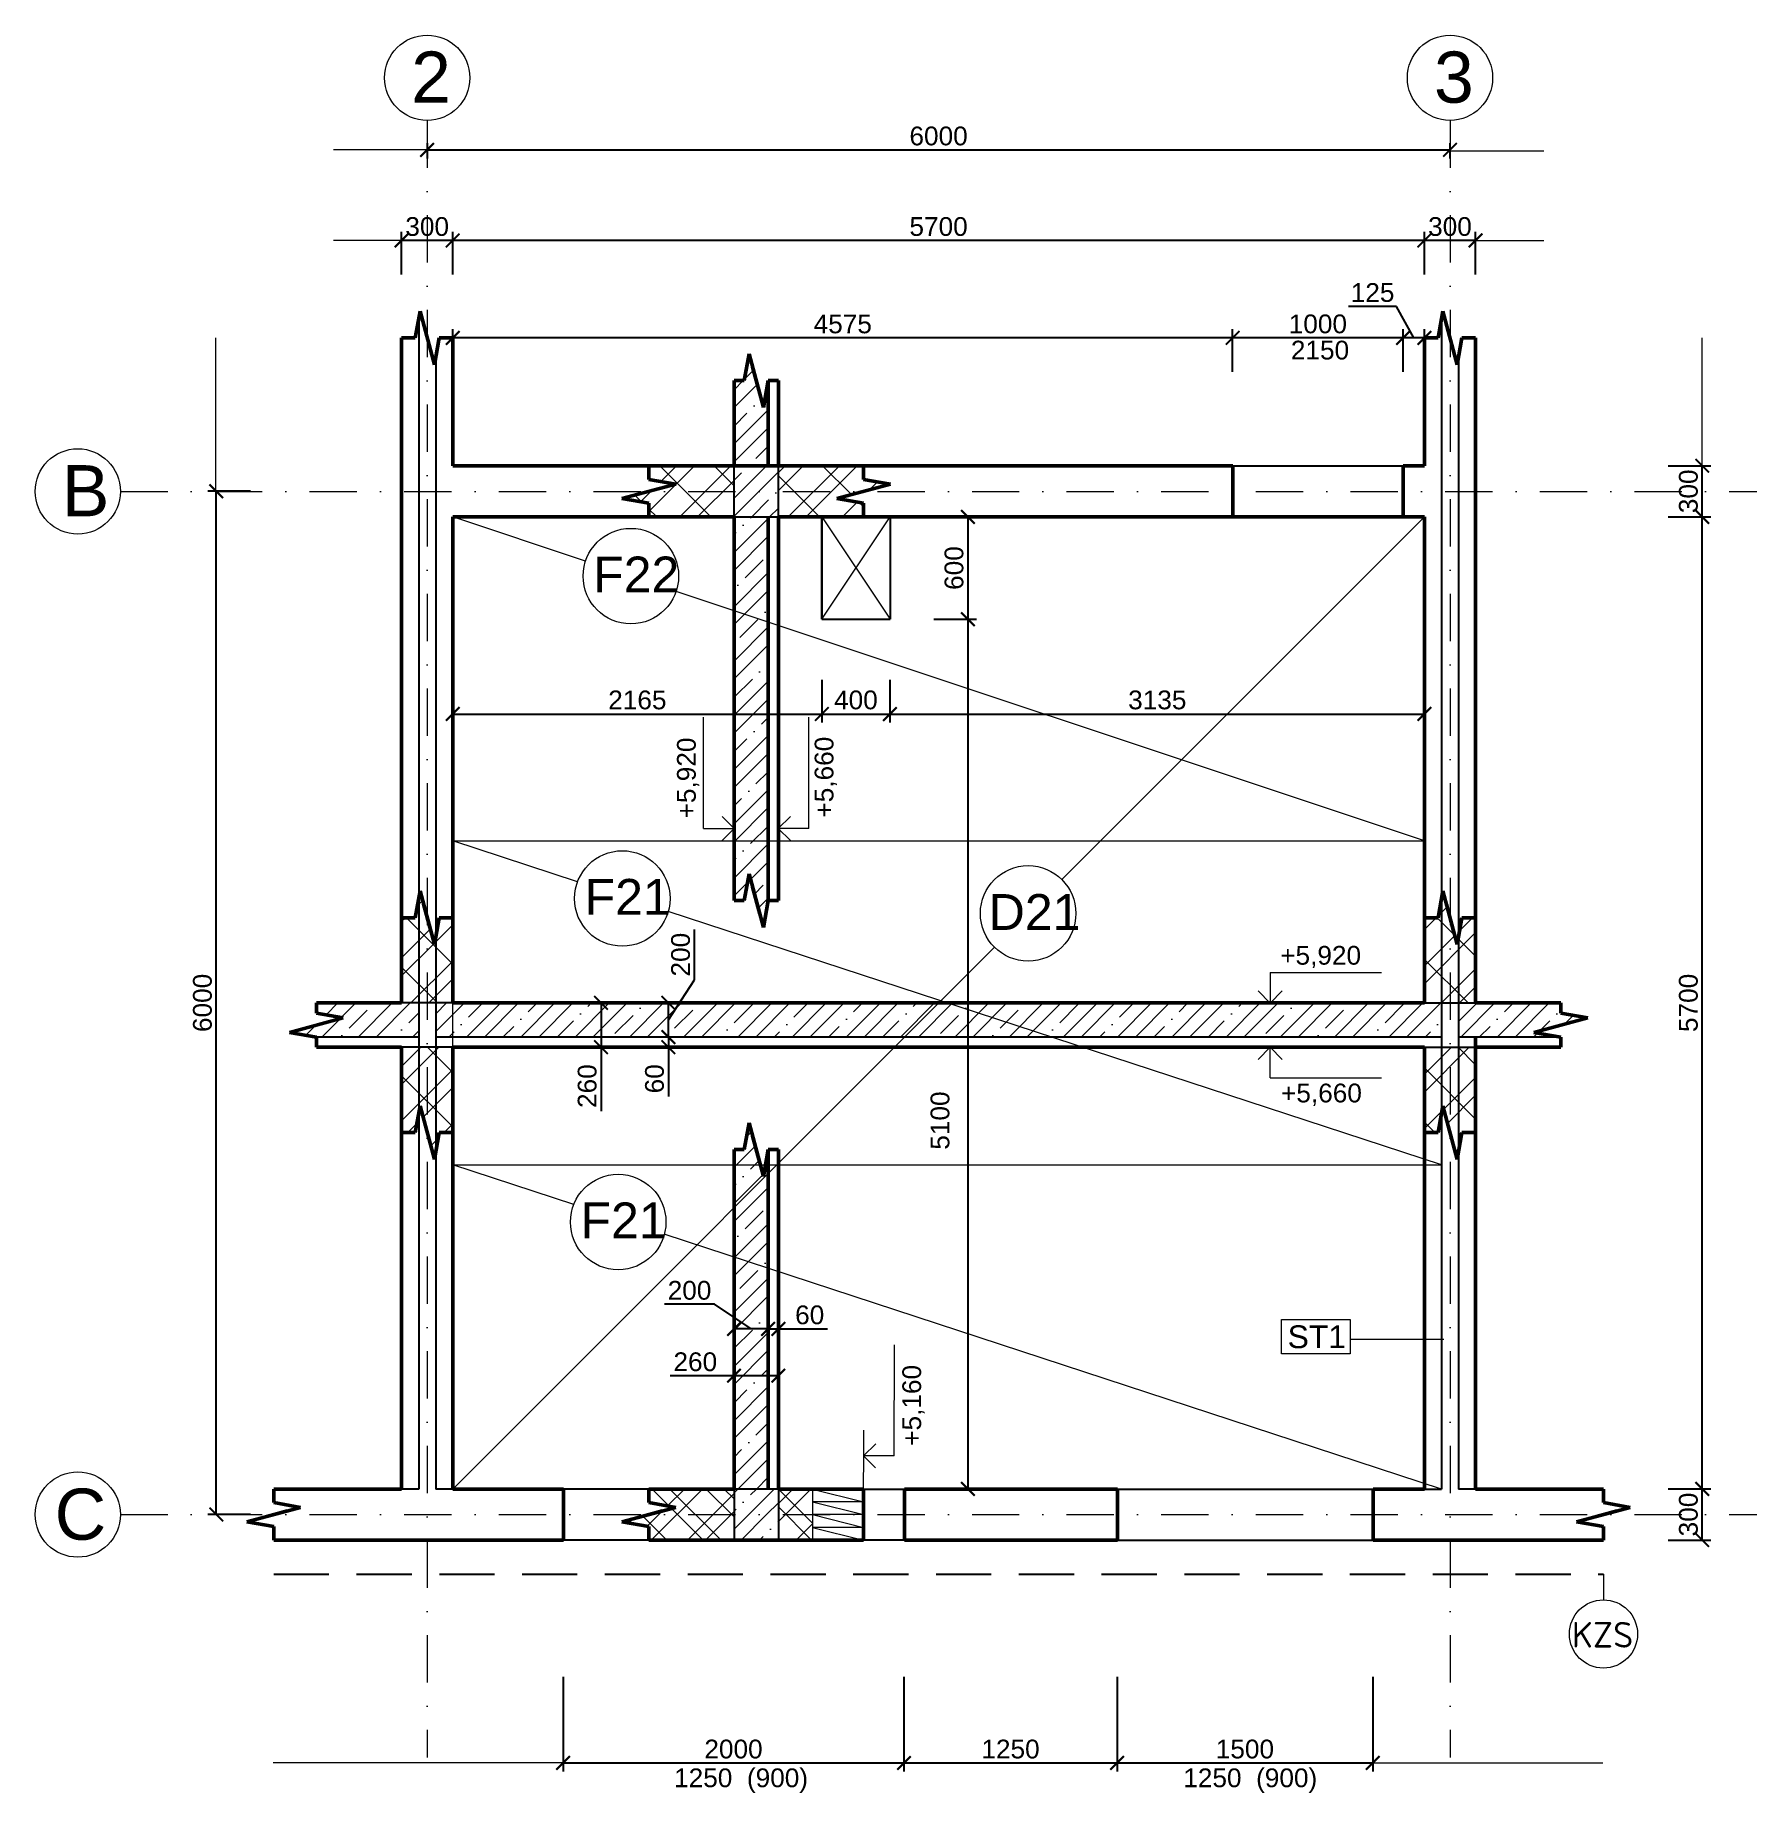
# Model space of a CAD drawing. Header units: millimetres. Extents: x 5890 to 15990, y 4203 to 14510.
import ezdxf

# ---------------------------------------------------------------- set-up
doc = ezdxf.new("R2010")
doc.units = ezdxf.units.MM
doc.header["$LTSCALE"] = 185
doc.linetypes.add('DASHDOT', pattern=[1, 0.5, -0.25, 0, -0.25])
doc.linetypes.add('HIDDEN', pattern=[0.375, 0.25, -0.125])
for name, color, linetype, lineweight in [('00 kóty', 7, 'Continuous', 13), ('00 osy', 7, 'DASHDOT', 13), ('00 popis', 7, 'Continuous', 13), ('00 tenká plná', 7, 'Continuous', 13), ('00 zdivo', 7, 'Continuous', 50), ('00 šrafy', 7, 'Continuous', 13), ('01 tlustá plná', 7, 'Continuous', 25), ('01 tlustá čárkovaná', 7, 'HIDDEN', 25), ('01 velmi tlustá plná', 7, 'Continuous', 50)]:
    doc.layers.add(name, color=color, linetype=linetype, lineweight=lineweight)
doc.styles.add('BETONOVÁ DESKA', font='arial.ttf', dxfattribs={"height": 250})
doc.styles.add('ISOCPEUR', font='isocpeur.ttf')
doc.styles.add('koty4', font='arial.ttf', dxfattribs={"height": 110})
doc.styles.add('osy4', font='arial.ttf', dxfattribs={"height": 300})
doc.dimstyles.new('moje koty', dxfattribs={"dimscale": 40, "dimtxt": 110, "dimasz": 2, "dimexe": 1.25, "dimexo": 20, "dimtad": 1, "dimtxsty": 'koty4', "dimblk": 'ARCHTICK', "dimcen": 2.5, "dimadec": 0, "dimazin": 0, "dimtfac": 1, "dimtmove": 0, "dimatfit": 3, "dimfxl": 1, "dimarcsym": 0})
doc.dimstyles.new('moje koty osy', dxfattribs={"dimscale": 40, "dimtxt": 110, "dimasz": 2, "dimexe": 1.25, "dimexo": 0.0005, "dimtad": 1, "dimtxsty": 'koty4', "dimblk": 'ARCHTICK', "dimcen": 2.5, "dimadec": 0, "dimazin": 0, "dimtfac": 1, "dimtmove": 0, "dimatfit": 3, "dimfxl": 1, "dimfxlon": 1, "dimarcsym": 0})
doc.dimstyles.new('osy 5', dxfattribs={"dimscale": 40, "dimtxt": 110, "dimasz": 2, "dimexe": 1.25, "dimexo": 0.0005, "dimtad": 1, "dimtxsty": 'koty4', "dimblk": 'ARCHTICK', "dimcen": 2.5, "dimadec": 0, "dimazin": 0, "dimtfac": 1, "dimtmove": 0, "dimatfit": 3, "dimfxl": 5, "dimfxlon": 1, "dimarcsym": 0})
pattern_1 = [(45, (4035.54, 3502.9), (-159.099, 159.099), []), (45, (4140.54, 3502.9), (-159.099, 159.099), []), (315, (4035.54, 3502.9), (159.099, 159.099), [])]
pattern_2 = [(45, (4035.54, 3502.9), (-159.099, 159.099), []), (45, (4140.54, 3502.9), (-159.099, 159.099), []), (315, (4035.54, 3502.9), (159.099, 159.099), []), (315, (4140.54, 3502.9), (159.099, 159.099), [])]
pattern_3 = [(45, (0, 0), (-159.099, 159.099), [150, -60, 0, -60]), (45, (105, 0), (-159.099, 159.099), []), (45, (210, 0), (-159.099, 159.099), [])]

msp = doc.modelspace()

# ---------------------------------------------------------------- texts
at = {"layer": '00 kóty', "char_height": 110, "attachment_point": 1, "style": 'koty4'}
for s, width, gutter_width, insert in [('2150', 611.37888, 550, (13256.597, 12718.031)), ('1250  (900)', 2058.30656, 750, (9638.44, 4345.935)), ('1250  (900)', 2058.30656, 750, (12625.499, 4345.935))]:
    msp.add_mtext_dynamic_manual_height_columns(s, width=width, gutter_width=gutter_width, heights=[0], dxfattribs=dict(at, insert=insert))
at = {"layer": '00 popis', "linetype": 'Continuous', "lineweight": 30, "style": 'koty4'}
for s, p in [('+5,920', (9765.575, 9916.845)), ('+5,660', (10573.113, 9921.696)), ('+5,160', (11087.439, 6237.928))]:
    msp.add_text(s, height=110, rotation=90, dxfattribs=at).set_placement(p)
at = {"layer": '00 popis', "linetype": 'Continuous', "lineweight": 30}
for s, height, style, p in [('+5,920', 110, 'koty4', (13194.185, 9059.223)), ('+5,660', 110, 'koty4', (13199.036, 8251.685)), ('KZS', 150, 'ISOCPEUR', (14904.494, 5054.783))]:
    msp.add_text(s, height=height, dxfattribs=dict(at, style=style)).set_placement(p)
at = {"layer": '00 popis', "attachment_point": 1}
for s, width, gutter_width, insert, char_height, style in [('2', 288.70459, 1000, (8096.315, 14413.781), 300, 'osy4'), ('3', 288.70459, 1000, (14096.315, 14413.781), 300, 'osy4'), ('B', 288.70459, 1000, (6046.315, 11988.444), 300, 'osy4'), ('F22', 349.64896, 550, (9163.714, 11452.291), 210, 'BETONOVÁ DESKA'), ('F21', 349.64896, 550, (9113.418, 9561.762), 210, 'BETONOVÁ DESKA'), ('D21', 349.64896, 550, (11484.194, 9473.021), 210, 'BETONOVÁ DESKA'), ('F21', 349.64896, 550, (9089.265, 7664.633), 210, 'BETONOVÁ DESKA'), ('ST1', 425.13111, 669.08, (13237.542, 6944.26), 133.8159, 'koty4'), ('C', 288.70459, 1000, (6004.747, 5986.933), 300, 'osy4')]:
    msp.add_mtext_dynamic_manual_height_columns(s, width=width, gutter_width=gutter_width, heights=[0], dxfattribs=dict(at, insert=insert, char_height=char_height, style=style))

# ---------------------------------------------------------------- blocks, each defined once
blk = doc.blocks.new('VYSKOVA KOTA')
at = {"layer": '00 popis'}
for p, q in [((61883, 803), (61883, 624)), ((61883, 803), (62535, 803)), ((61883, 624), (61812, 695)), ((61883, 624), (61953, 695))]:
    blk.add_line(p, q, dxfattribs=at)
blk = doc.blocks.new('_ArchTick')
at = {"color": 0, "linetype": 'ByBlock', "const_width": 0.15}
blk.add_lwpolyline([(-0.5, -0.5), (0.5, 0.5)], dxfattribs=at)
blk = doc.blocks.new('*D50')
at = {"layer": '00 kóty', "color": 0, "lineweight": -2, "transparency": 16777216}
for p, q in [((13877, 12918), (13594, 12918)), ((13978, 12735), (13877, 12918)), ((13915, 12535), (13915, 12785)), ((14040, 12535), (14040, 12785)), ((14040, 12735), (13915, 12735))]:
    blk.add_line(p, q, dxfattribs=at)
at = {"layer": 'Defpoints', "color": 0, "transparency": 16777216}
for p in [(13915, 12735), (13915, 11804), (14040, 11804)]:
    blk.add_point(p, dxfattribs=at)
at = {"layer": '00 kóty', "color": 0, "lineweight": -2, "transparency": 16777216, "xscale": 80, "yscale": 80, "zscale": 80, "rotation": 180}
blk.add_blockref('_ArchTick', (13915, 12735), dxfattribs=at)
at = {"layer": '00 kóty', "color": 0, "lineweight": -2, "transparency": 16777216, "xscale": 80, "yscale": 80, "zscale": 80}
blk.add_blockref('_ArchTick', (14040, 12735), dxfattribs=at)
at = {"layer": '00 kóty', "color": 0, "transparency": 16777216, "insert": (13736, 13000), "char_height": 110, "attachment_point": 5, "style": 'koty4'}
blk.add_mtext('125', dxfattribs=at)
blk = doc.blocks.new('*D51')
at = {"layer": '00 kóty', "color": 0, "lineweight": -2, "transparency": 16777216}
for p, q in [((12915, 12535), (12915, 12785)), ((13915, 12535), (13915, 12785)), ((13915, 12735), (12915, 12735))]:
    blk.add_line(p, q, dxfattribs=at)
at = {"layer": 'Defpoints', "color": 0, "transparency": 16777216}
for p in [(12915, 12735), (12915, 11804), (13915, 11804)]:
    blk.add_point(p, dxfattribs=at)
at = {"layer": '00 kóty', "color": 0, "lineweight": -2, "transparency": 16777216, "xscale": 80, "yscale": 80, "zscale": 80, "rotation": 180}
blk.add_blockref('_ArchTick', (12915, 12735), dxfattribs=at)
at = {"layer": '00 kóty', "color": 0, "lineweight": -2, "transparency": 16777216, "xscale": 80, "yscale": 80, "zscale": 80}
blk.add_blockref('_ArchTick', (13915, 12735), dxfattribs=at)
at = {"layer": '00 kóty', "color": 0, "transparency": 16777216, "insert": (13415, 12816), "char_height": 110, "attachment_point": 5, "style": 'koty4'}
blk.add_mtext('1000', dxfattribs=at)
blk = doc.blocks.new('*D52')
at = {"layer": '00 kóty', "color": 0, "lineweight": -2, "transparency": 16777216}
for p, q in [((8340, 12535), (8340, 12785)), ((12915, 12535), (12915, 12785)), ((12915, 12735), (8340, 12735))]:
    blk.add_line(p, q, dxfattribs=at)
at = {"layer": 'Defpoints', "color": 0, "transparency": 16777216}
for p in [(8340, 12735), (8340, 11804), (12915, 11804)]:
    blk.add_point(p, dxfattribs=at)
at = {"layer": '00 kóty', "color": 0, "lineweight": -2, "transparency": 16777216, "xscale": 80, "yscale": 80, "zscale": 80, "rotation": 180}
blk.add_blockref('_ArchTick', (8340, 12735), dxfattribs=at)
at = {"layer": '00 kóty', "color": 0, "lineweight": -2, "transparency": 16777216, "xscale": 80, "yscale": 80, "zscale": 80}
blk.add_blockref('_ArchTick', (12915, 12735), dxfattribs=at)
at = {"layer": '00 kóty', "color": 0, "transparency": 16777216, "insert": (10628, 12816), "char_height": 110, "attachment_point": 5, "style": 'koty4'}
blk.add_mtext('4575', dxfattribs=at)
blk = doc.blocks.new('*D53')
at = {"layer": '00 kóty', "color": 0, "lineweight": -2, "transparency": 16777216}
for p, q in [((14040, 13106), (14040, 13356)), ((14340, 13306), (14040, 13306)), ((14340, 13106), (14340, 13356))]:
    blk.add_line(p, q, dxfattribs=at)
at = {"layer": 'Defpoints', "color": 0, "transparency": 16777216}
for p in [(14040, 13306), (14040, 12543), (14340, 12543)]:
    blk.add_point(p, dxfattribs=at)
at = {"layer": '00 kóty', "color": 0, "lineweight": -2, "transparency": 16777216, "xscale": 80, "yscale": 80, "zscale": 80, "rotation": 180}
blk.add_blockref('_ArchTick', (14040, 13306), dxfattribs=at)
at = {"layer": '00 kóty', "color": 0, "lineweight": -2, "transparency": 16777216, "xscale": 80, "yscale": 80, "zscale": 80}
blk.add_blockref('_ArchTick', (14340, 13306), dxfattribs=at)
at = {"layer": '00 kóty', "color": 0, "transparency": 16777216, "insert": (14190, 13387), "char_height": 110, "attachment_point": 5, "style": 'koty4'}
blk.add_mtext('300', dxfattribs=at)
blk = doc.blocks.new('*D54')
at = {"layer": '00 kóty', "color": 0, "lineweight": -2, "transparency": 16777216}
for p, q in [((8340, 13106), (8340, 13356)), ((14040, 13306), (8340, 13306)), ((14040, 13106), (14040, 13356))]:
    blk.add_line(p, q, dxfattribs=at)
at = {"layer": 'Defpoints', "color": 0, "transparency": 16777216}
for p in [(8340, 13306), (8340, 12548), (14040, 12543)]:
    blk.add_point(p, dxfattribs=at)
at = {"layer": '00 kóty', "color": 0, "lineweight": -2, "transparency": 16777216, "xscale": 80, "yscale": 80, "zscale": 80, "rotation": 180}
blk.add_blockref('_ArchTick', (8340, 13306), dxfattribs=at)
at = {"layer": '00 kóty', "color": 0, "lineweight": -2, "transparency": 16777216, "xscale": 80, "yscale": 80, "zscale": 80}
blk.add_blockref('_ArchTick', (14040, 13306), dxfattribs=at)
at = {"layer": '00 kóty', "color": 0, "transparency": 16777216, "insert": (11190, 13387), "char_height": 110, "attachment_point": 5, "style": 'koty4'}
blk.add_mtext('5700', dxfattribs=at)
blk = doc.blocks.new('*D55')
at = {"layer": '00 kóty', "color": 0, "lineweight": -2, "transparency": 16777216}
for p, q in [((8040, 13106), (8040, 13356)), ((8340, 13306), (8040, 13306)), ((8340, 13106), (8340, 13356))]:
    blk.add_line(p, q, dxfattribs=at)
at = {"layer": 'Defpoints', "color": 0, "transparency": 16777216}
for p in [(8040, 13306), (8040, 12543), (8340, 12548)]:
    blk.add_point(p, dxfattribs=at)
at = {"layer": '00 kóty', "color": 0, "lineweight": -2, "transparency": 16777216, "xscale": 80, "yscale": 80, "zscale": 80, "rotation": 180}
blk.add_blockref('_ArchTick', (8040, 13306), dxfattribs=at)
at = {"layer": '00 kóty', "color": 0, "lineweight": -2, "transparency": 16777216, "xscale": 80, "yscale": 80, "zscale": 80}
blk.add_blockref('_ArchTick', (8340, 13306), dxfattribs=at)
at = {"layer": '00 kóty', "color": 0, "transparency": 16777216, "insert": (8190, 13387), "char_height": 110, "attachment_point": 5, "style": 'koty4'}
blk.add_mtext('300', dxfattribs=at)
blk = doc.blocks.new('*D56')
at = {"layer": '00 kóty', "color": 0, "lineweight": -2, "transparency": 16777216}
for p, q in [((8190, 13877), (8190, 13787)), ((8190, 13837), (14190, 13837)), ((14190, 13877), (14190, 13787))]:
    blk.add_line(p, q, dxfattribs=at)
at = {"layer": 'Defpoints', "color": 0, "transparency": 16777216}
for p in [(8190, 14128), (14190, 14128), (14190, 13837)]:
    blk.add_point(p, dxfattribs=at)
at = {"layer": '00 kóty', "color": 0, "lineweight": -2, "transparency": 16777216, "xscale": 80, "yscale": 80, "zscale": 80, "rotation": 180}
blk.add_blockref('_ArchTick', (8190, 13837), dxfattribs=at)
at = {"layer": '00 kóty', "color": 0, "lineweight": -2, "transparency": 16777216, "xscale": 80, "yscale": 80, "zscale": 80}
blk.add_blockref('_ArchTick', (14190, 13837), dxfattribs=at)
at = {"layer": '00 kóty', "color": 0, "transparency": 16777216, "insert": (11190, 13918), "char_height": 110, "attachment_point": 5, "style": 'koty4'}
blk.add_mtext('6000', dxfattribs=at)
blk = doc.blocks.new('*D63')
at = {"layer": '00 kóty', "color": 0, "lineweight": -2, "transparency": 16777216}
for p, q in [((7153, 11835), (6903, 11835)), ((6953, 5835), (6953, 11835)), ((7153, 5835), (6903, 5835))]:
    blk.add_line(p, q, dxfattribs=at)
at = {"layer": 'Defpoints', "color": 0, "transparency": 16777216}
for p in [(6953, 11835), (8190, 11835), (8190, 5835)]:
    blk.add_point(p, dxfattribs=at)
at = {"layer": '00 kóty', "color": 0, "lineweight": -2, "transparency": 16777216, "xscale": 80, "yscale": 80, "zscale": 80}
for p, rotation in [((6953, 11835), 90), ((6953, 5835), 270)]:
    blk.add_blockref('_ArchTick', p, dxfattribs=dict(at, rotation=rotation))
at = {"layer": '00 kóty', "color": 0, "transparency": 16777216, "insert": (6872, 8835), "char_height": 110, "attachment_point": 5, "rotation": 90, "style": 'koty4'}
blk.add_mtext('6000', dxfattribs=at)
blk = doc.blocks.new('*D57')
at = {"layer": '00 kóty', "color": 0, "lineweight": -2, "transparency": 16777216}
for p, q in [((15470, 5985), (15720, 5985)), ((15670, 5685), (15670, 5985)), ((15470, 5685), (15720, 5685))]:
    blk.add_line(p, q, dxfattribs=at)
at = {"layer": 'Defpoints', "color": 0, "transparency": 16777216}
for p in [(14956, 5985), (15670, 5985), (14956, 5685)]:
    blk.add_point(p, dxfattribs=at)
at = {"layer": '00 kóty', "color": 0, "lineweight": -2, "transparency": 16777216, "xscale": 80, "yscale": 80, "zscale": 80}
for p, rotation in [((15670, 5985), 90), ((15670, 5685), 270)]:
    blk.add_blockref('_ArchTick', p, dxfattribs=dict(at, rotation=rotation))
at = {"layer": '00 kóty', "color": 0, "transparency": 16777216, "insert": (15589, 5835), "char_height": 110, "attachment_point": 5, "rotation": 90, "style": 'koty4'}
blk.add_mtext('300', dxfattribs=at)
blk = doc.blocks.new('*D58')
at = {"layer": '00 kóty', "color": 0, "lineweight": -2, "transparency": 16777216}
for p, q in [((15470, 11685), (15720, 11685)), ((15670, 5985), (15670, 11685)), ((15470, 5985), (15720, 5985))]:
    blk.add_line(p, q, dxfattribs=at)
at = {"layer": 'Defpoints', "color": 0, "transparency": 16777216}
for p in [(13906, 11685), (15670, 11685), (14956, 5985)]:
    blk.add_point(p, dxfattribs=at)
at = {"layer": '00 kóty', "color": 0, "lineweight": -2, "transparency": 16777216, "xscale": 80, "yscale": 80, "zscale": 80}
for p, rotation in [((15670, 11685), 90), ((15670, 5985), 270)]:
    blk.add_blockref('_ArchTick', p, dxfattribs=dict(at, rotation=rotation))
at = {"layer": '00 kóty', "color": 0, "transparency": 16777216, "insert": (15589, 8835), "char_height": 110, "attachment_point": 5, "rotation": 90, "style": 'koty4'}
blk.add_mtext('5700', dxfattribs=at)
blk = doc.blocks.new('*D59')
at = {"layer": '00 kóty', "color": 0, "lineweight": -2, "transparency": 16777216}
for p, q in [((15470, 11985), (15720, 11985)), ((15670, 11685), (15670, 11985)), ((15470, 11685), (15720, 11685))]:
    blk.add_line(p, q, dxfattribs=at)
at = {"layer": 'Defpoints', "color": 0, "transparency": 16777216}
for p in [(13906, 11985), (15670, 11985), (13906, 11685)]:
    blk.add_point(p, dxfattribs=at)
at = {"layer": '00 kóty', "color": 0, "lineweight": -2, "transparency": 16777216, "xscale": 80, "yscale": 80, "zscale": 80}
for p, rotation in [((15670, 11985), 90), ((15670, 11685), 270)]:
    blk.add_blockref('_ArchTick', p, dxfattribs=dict(at, rotation=rotation))
at = {"layer": '00 kóty', "color": 0, "transparency": 16777216, "insert": (15589, 11835), "char_height": 110, "attachment_point": 5, "rotation": 90, "style": 'koty4'}
blk.add_mtext('300', dxfattribs=at)
blk = doc.blocks.new('*D60')
at = {"layer": '00 kóty', "color": 0, "lineweight": -2, "transparency": 16777216}
for p, q in [((8987, 4884), (8987, 4328)), ((10987, 4884), (10987, 4328)), ((8987, 4378), (10987, 4378))]:
    blk.add_line(p, q, dxfattribs=at)
at = {"layer": 'Defpoints', "color": 0, "transparency": 16777216}
for p in [(8987, 5684), (10987, 5684), (10987, 4378)]:
    blk.add_point(p, dxfattribs=at)
at = {"layer": '00 kóty', "color": 0, "lineweight": -2, "transparency": 16777216, "xscale": 80, "yscale": 80, "zscale": 80, "rotation": 180}
blk.add_blockref('_ArchTick', (8987, 4378), dxfattribs=at)
at = {"layer": '00 kóty', "color": 0, "lineweight": -2, "transparency": 16777216, "xscale": 80, "yscale": 80, "zscale": 80}
blk.add_blockref('_ArchTick', (10987, 4378), dxfattribs=at)
at = {"layer": '00 kóty', "color": 0, "transparency": 16777216, "insert": (9987, 4459), "char_height": 110, "attachment_point": 5, "style": 'koty4'}
blk.add_mtext('2000', dxfattribs=at)
blk = doc.blocks.new('*D61')
at = {"layer": '00 kóty', "color": 0, "lineweight": -2, "transparency": 16777216}
for p, q in [((10987, 4884), (10987, 4328)), ((12237, 4884), (12237, 4328)), ((10987, 4378), (12237, 4378))]:
    blk.add_line(p, q, dxfattribs=at)
at = {"layer": 'Defpoints', "color": 0, "transparency": 16777216}
for p in [(10987, 5684), (12237, 5684), (12237, 4378)]:
    blk.add_point(p, dxfattribs=at)
at = {"layer": '00 kóty', "color": 0, "lineweight": -2, "transparency": 16777216, "xscale": 80, "yscale": 80, "zscale": 80, "rotation": 180}
blk.add_blockref('_ArchTick', (10987, 4378), dxfattribs=at)
at = {"layer": '00 kóty', "color": 0, "lineweight": -2, "transparency": 16777216, "xscale": 80, "yscale": 80, "zscale": 80}
blk.add_blockref('_ArchTick', (12237, 4378), dxfattribs=at)
at = {"layer": '00 kóty', "color": 0, "transparency": 16777216, "insert": (11612, 4459), "char_height": 110, "attachment_point": 5, "style": 'koty4'}
blk.add_mtext('1250', dxfattribs=at)
blk = doc.blocks.new('*D62')
at = {"layer": '00 kóty', "color": 0, "lineweight": -2, "transparency": 16777216}
for p, q in [((12237, 4884), (12237, 4328)), ((13737, 4884), (13737, 4328)), ((12237, 4378), (13737, 4378))]:
    blk.add_line(p, q, dxfattribs=at)
at = {"layer": 'Defpoints', "color": 0, "transparency": 16777216}
for p in [(12237, 5684), (13737, 5684), (13737, 4378)]:
    blk.add_point(p, dxfattribs=at)
at = {"layer": '00 kóty', "color": 0, "lineweight": -2, "transparency": 16777216, "xscale": 80, "yscale": 80, "zscale": 80, "rotation": 180}
blk.add_blockref('_ArchTick', (12237, 4378), dxfattribs=at)
at = {"layer": '00 kóty', "color": 0, "lineweight": -2, "transparency": 16777216, "xscale": 80, "yscale": 80, "zscale": 80}
blk.add_blockref('_ArchTick', (13737, 4378), dxfattribs=at)
at = {"layer": '00 kóty', "color": 0, "transparency": 16777216, "insert": (12987, 4459), "char_height": 110, "attachment_point": 5, "style": 'koty4'}
blk.add_mtext('1500', dxfattribs=at)
blk = doc.blocks.new('*D64')
at = {"layer": '00 kóty', "color": 0, "lineweight": -2, "transparency": 16777216}
for p, q in [((9210, 8835), (9260, 8835)), ((9210, 8835), (9210, 8575)), ((9210, 8575), (9260, 8575)), ((9210, 8575), (9210, 8200))]:
    blk.add_line(p, q, dxfattribs=at)
at = {"layer": 'Defpoints', "color": 0, "transparency": 16777216}
for p in [(9210, 8835), (9210, 8575), (9210, 8575)]:
    blk.add_point(p, dxfattribs=at)
at = {"layer": '00 kóty', "color": 0, "lineweight": -2, "transparency": 16777216, "xscale": 80, "yscale": 80, "zscale": 80}
for p, rotation in [((9210, 8835), 90), ((9210, 8575), 270)]:
    blk.add_blockref('_ArchTick', p, dxfattribs=dict(at, rotation=rotation))
at = {"layer": '00 kóty', "color": 0, "transparency": 16777216, "insert": (9129, 8347), "char_height": 110, "attachment_point": 5, "rotation": 90, "style": 'koty4'}
blk.add_mtext('260', dxfattribs=at)
blk = doc.blocks.new('*D65')
at = {"layer": '00 kóty', "color": 0, "lineweight": -2, "transparency": 16777216}
for p, q in [((9990, 6649), (9616, 6649)), ((9990, 6649), (9990, 6699)), ((10250, 6649), (9990, 6649)), ((10250, 6649), (10250, 6699))]:
    blk.add_line(p, q, dxfattribs=at)
at = {"layer": 'Defpoints', "color": 0, "transparency": 16777216}
for p in [(9990, 6649), (9990, 6649), (10250, 6649)]:
    blk.add_point(p, dxfattribs=at)
at = {"layer": '00 kóty', "color": 0, "lineweight": -2, "transparency": 16777216, "xscale": 80, "yscale": 80, "zscale": 80, "rotation": 180}
blk.add_blockref('_ArchTick', (9990, 6649), dxfattribs=at)
at = {"layer": '00 kóty', "color": 0, "lineweight": -2, "transparency": 16777216, "xscale": 80, "yscale": 80, "zscale": 80}
blk.add_blockref('_ArchTick', (10250, 6649), dxfattribs=at)
at = {"layer": '00 kóty', "color": 0, "transparency": 16777216, "insert": (9763, 6730), "char_height": 110, "attachment_point": 5, "style": 'koty4'}
blk.add_mtext('260', dxfattribs=at)
blk = doc.blocks.new('*D66')
at = {"layer": '00 kóty', "color": 0, "lineweight": -2, "transparency": 16777216}
for p, q in [((8340, 10729), (8340, 10479)), ((10505, 10729), (10505, 10479)), ((8340, 10529), (10505, 10529))]:
    blk.add_line(p, q, dxfattribs=at)
at = {"layer": 'Defpoints', "color": 0, "transparency": 16777216}
for p in [(8340, 11685), (10505, 11685), (10505, 10529)]:
    blk.add_point(p, dxfattribs=at)
at = {"layer": '00 kóty', "color": 0, "lineweight": -2, "transparency": 16777216, "xscale": 80, "yscale": 80, "zscale": 80, "rotation": 180}
blk.add_blockref('_ArchTick', (8340, 10529), dxfattribs=at)
at = {"layer": '00 kóty', "color": 0, "lineweight": -2, "transparency": 16777216, "xscale": 80, "yscale": 80, "zscale": 80}
blk.add_blockref('_ArchTick', (10505, 10529), dxfattribs=at)
at = {"layer": '00 kóty', "color": 0, "transparency": 16777216, "insert": (9423, 10611), "char_height": 110, "attachment_point": 5, "style": 'koty4'}
blk.add_mtext('2165', dxfattribs=at)
blk = doc.blocks.new('*D67')
at = {"layer": '00 kóty', "color": 0, "lineweight": -2, "transparency": 16777216}
for p, q in [((10505, 10729), (10505, 10479)), ((10905, 10729), (10905, 10479)), ((10505, 10529), (10905, 10529))]:
    blk.add_line(p, q, dxfattribs=at)
at = {"layer": 'Defpoints', "color": 0, "transparency": 16777216}
for p in [(10505, 11685), (10905, 11085), (10905, 10529)]:
    blk.add_point(p, dxfattribs=at)
at = {"layer": '00 kóty', "color": 0, "lineweight": -2, "transparency": 16777216, "xscale": 80, "yscale": 80, "zscale": 80, "rotation": 180}
blk.add_blockref('_ArchTick', (10505, 10529), dxfattribs=at)
at = {"layer": '00 kóty', "color": 0, "lineweight": -2, "transparency": 16777216, "xscale": 80, "yscale": 80, "zscale": 80}
blk.add_blockref('_ArchTick', (10905, 10529), dxfattribs=at)
at = {"layer": '00 kóty', "color": 0, "transparency": 16777216, "insert": (10705, 10611), "char_height": 110, "attachment_point": 5, "style": 'koty4'}
blk.add_mtext('400', dxfattribs=at)
blk = doc.blocks.new('*D68')
at = {"layer": '00 kóty', "color": 0, "lineweight": -2, "transparency": 16777216}
for p, q in [((10905, 10729), (10905, 10479)), ((14040, 10729), (14040, 10479)), ((10905, 10529), (14040, 10529))]:
    blk.add_line(p, q, dxfattribs=at)
at = {"layer": 'Defpoints', "color": 0, "transparency": 16777216}
for p in [(14040, 11648), (10905, 11048), (14040, 10529)]:
    blk.add_point(p, dxfattribs=at)
at = {"layer": '00 kóty', "color": 0, "lineweight": -2, "transparency": 16777216, "xscale": 80, "yscale": 80, "zscale": 80, "rotation": 180}
blk.add_blockref('_ArchTick', (10905, 10529), dxfattribs=at)
at = {"layer": '00 kóty', "color": 0, "lineweight": -2, "transparency": 16777216, "xscale": 80, "yscale": 80, "zscale": 80}
blk.add_blockref('_ArchTick', (14040, 10529), dxfattribs=at)
at = {"layer": '00 kóty', "color": 0, "transparency": 16777216, "insert": (12473, 10611), "char_height": 110, "attachment_point": 5, "style": 'koty4'}
blk.add_mtext('3135', dxfattribs=at)
blk = doc.blocks.new('*D69')
at = {"layer": '00 kóty', "color": 0, "lineweight": -2, "transparency": 16777216}
for p, q in [((11162, 11685), (11412, 11685)), ((11362, 11685), (11362, 11085)), ((11162, 11085), (11412, 11085))]:
    blk.add_line(p, q, dxfattribs=at)
at = {"layer": 'Defpoints', "color": 0, "transparency": 16777216}
for p in [(10905, 11685), (10905, 11085), (11362, 11085)]:
    blk.add_point(p, dxfattribs=at)
at = {"layer": '00 kóty', "color": 0, "lineweight": -2, "transparency": 16777216, "xscale": 80, "yscale": 80, "zscale": 80}
for p, rotation in [((11362, 11685), 90), ((11362, 11085), 270)]:
    blk.add_blockref('_ArchTick', p, dxfattribs=dict(at, rotation=rotation))
at = {"layer": '00 kóty', "color": 0, "transparency": 16777216, "insert": (11281, 11385), "char_height": 110, "attachment_point": 5, "rotation": 90, "style": 'koty4'}
blk.add_mtext('600', dxfattribs=at)
blk = doc.blocks.new('*D70')
at = {"layer": '00 kóty', "color": 0, "lineweight": -2, "transparency": 16777216}
for p, q in [((11162, 11085), (11412, 11085)), ((11362, 11085), (11362, 5985)), ((11162, 5985), (11412, 5985))]:
    blk.add_line(p, q, dxfattribs=at)
at = {"layer": 'Defpoints', "color": 0, "transparency": 16777216}
for p in [(10905, 11085), (10990, 5985), (11362, 5985)]:
    blk.add_point(p, dxfattribs=at)
at = {"layer": '00 kóty', "color": 0, "lineweight": -2, "transparency": 16777216, "xscale": 80, "yscale": 80, "zscale": 80}
for p, rotation in [((11362, 11085), 90), ((11362, 5985), 270)]:
    blk.add_blockref('_ArchTick', p, dxfattribs=dict(at, rotation=rotation))
at = {"layer": '00 kóty', "color": 0, "transparency": 16777216, "insert": (11199, 8145), "char_height": 110, "attachment_point": 5, "rotation": 90, "style": 'koty4'}
blk.add_mtext('5100', dxfattribs=at)
blk = doc.blocks.new('*D72')
at = {"layer": '00 kóty', "color": 0, "lineweight": -2, "transparency": 16777216}
for p, q in [((9686, 8635), (9555, 8635)), ((9686, 8575), (9555, 8575)), ((9605, 8635), (9605, 8575)), ((9605, 8575), (9605, 8286))]:
    blk.add_line(p, q, dxfattribs=at)
at = {"layer": 'Defpoints', "color": 0, "transparency": 16777216}
for p in [(9605, 8635), (9686, 8635), (9686, 8575)]:
    blk.add_point(p, dxfattribs=at)
at = {"layer": '00 kóty', "color": 0, "lineweight": -2, "transparency": 16777216, "xscale": 80, "yscale": 80, "zscale": 80}
for p, rotation in [((9605, 8635), 90), ((9605, 8575), 270)]:
    blk.add_blockref('_ArchTick', p, dxfattribs=dict(at, rotation=rotation))
at = {"layer": '00 kóty', "color": 0, "transparency": 16777216, "insert": (9524, 8390), "char_height": 110, "attachment_point": 5, "rotation": 90, "style": 'koty4'}
blk.add_mtext('60', dxfattribs=at)
blk = doc.blocks.new('*D73')
at = {"layer": '00 kóty', "color": 0, "lineweight": -2, "transparency": 16777216}
for p, q in [((9758, 8971), (9758, 9265)), ((9605, 8735), (9758, 8971)), ((9405, 8835), (9655, 8835)), ((9605, 8635), (9605, 8835)), ((9686, 8635), (9555, 8635))]:
    blk.add_line(p, q, dxfattribs=at)
at = {"layer": 'Defpoints', "color": 0, "transparency": 16777216}
for p in [(8340, 8835), (9605, 8835), (9686, 8635)]:
    blk.add_point(p, dxfattribs=at)
at = {"layer": '00 kóty', "color": 0, "lineweight": -2, "transparency": 16777216, "xscale": 80, "yscale": 80, "zscale": 80}
for p, rotation in [((9605, 8835), 90), ((9605, 8635), 270)]:
    blk.add_blockref('_ArchTick', p, dxfattribs=dict(at, rotation=rotation))
at = {"layer": '00 kóty', "color": 0, "transparency": 16777216, "insert": (9677, 9118), "char_height": 110, "attachment_point": 5, "rotation": 90, "style": 'koty4'}
blk.add_mtext('200', dxfattribs=at)
blk = doc.blocks.new('*D74')
at = {"layer": '00 kóty', "color": 0, "lineweight": -2, "transparency": 16777216}
for p, q in [((10190, 6980), (10190, 6873)), ((10190, 6923), (10250, 6923)), ((10250, 6980), (10250, 6873)), ((10250, 6923), (10538, 6923))]:
    blk.add_line(p, q, dxfattribs=at)
at = {"layer": 'Defpoints', "color": 0, "transparency": 16777216}
for p in [(10190, 6980), (10190, 6923), (10250, 6980)]:
    blk.add_point(p, dxfattribs=at)
at = {"layer": '00 kóty', "color": 0, "lineweight": -2, "transparency": 16777216, "xscale": 80, "yscale": 80, "zscale": 80, "rotation": 180}
blk.add_blockref('_ArchTick', (10190, 6923), dxfattribs=at)
at = {"layer": '00 kóty', "color": 0, "lineweight": -2, "transparency": 16777216, "xscale": 80, "yscale": 80, "zscale": 80}
blk.add_blockref('_ArchTick', (10250, 6923), dxfattribs=at)
at = {"layer": '00 kóty', "color": 0, "transparency": 16777216, "insert": (10434, 7005), "char_height": 110, "attachment_point": 5, "style": 'koty4'}
blk.add_mtext('60', dxfattribs=at)
blk = doc.blocks.new('*D75')
at = {"layer": '00 kóty', "color": 0, "lineweight": -2, "transparency": 16777216}
for p, q in [((9876, 7068), (9582, 7068)), ((10090, 6923), (9876, 7068)), ((9990, 6980), (9990, 6873)), ((10190, 6923), (9990, 6923)), ((10190, 6980), (10190, 6873))]:
    blk.add_line(p, q, dxfattribs=at)
at = {"layer": 'Defpoints', "color": 0, "transparency": 16777216}
for p in [(9990, 6980), (9990, 6923), (10190, 6980)]:
    blk.add_point(p, dxfattribs=at)
at = {"layer": '00 kóty', "color": 0, "lineweight": -2, "transparency": 16777216, "xscale": 80, "yscale": 80, "zscale": 80, "rotation": 180}
blk.add_blockref('_ArchTick', (9990, 6923), dxfattribs=at)
at = {"layer": '00 kóty', "color": 0, "lineweight": -2, "transparency": 16777216, "xscale": 80, "yscale": 80, "zscale": 80}
blk.add_blockref('_ArchTick', (10190, 6923), dxfattribs=at)
at = {"layer": '00 kóty', "color": 0, "transparency": 16777216, "insert": (9729, 7149), "char_height": 110, "attachment_point": 5, "style": 'koty4'}
blk.add_mtext('200', dxfattribs=at)

# ---------------------------------------------------------------- dimensions: what is measured, and where the dimension line sits
at = {"layer": '00 kóty'}
for base, p1, p2, dimstyle, picture, middle in [((14190.235, 13837.05), (8190.235, 14128.377), (14190.235, 14128.377), 'moje koty osy', '*D56', (11190.235, 13837.05)), ((10190.235, 6923.373), (10250.235, 6979.563), (10190.235, 6979.563), 'osy 5', '*D74', (10434.133, 6923.373))]:
    dim = msp.add_linear_dim(base=base, p1=p1, p2=p2, dimstyle=dimstyle, dxfattribs=at)
    dim.commit()
    dim.dimension.update_dxf_attribs({"geometry": picture, "text_midpoint": middle, "dimtype": 160})
for base, p1, p2, dimstyle, override, picture, middle in [((8040.235, 13305.974), (8340.235, 12548.286), (8040.235, 12542.922), 'osy 5', {"dimtmove": 1}, '*D55', (8190.235, 13387.175)), ((8340.235, 13305.974), (14040.235, 12542.922), (8340.235, 12548.286), 'osy 5', {"dimtmove": 1}, '*D54', (11190.235, 13387.137)), ((10905.235, 10529.427), (10505.235, 11684.563), (10905.235, 11084.563), 'osy 5', {"dimtmove": 1}, '*D67', (10705.235, 10610.59)), ((14040.235, 10529.427), (10905.235, 11048.134), (14040.235, 11648.134), 'osy 5', {"dimtmove": 1}, '*D68', (12472.735, 10610.627)), ((10987.103, 4378.25), (8987.103, 5683.879), (10987.103, 5683.879), 'moje koty', {"dimtxsty": 'koty4'}, '*D60', (9987.103, 4459.413)), ((12237.103, 4378.25), (10987.103, 5683.879), (12237.103, 5683.879), 'moje koty', {"dimtxsty": 'koty4'}, '*D61', (11612.103, 4459.413)), ((13737.103, 4378.25), (12237.103, 5683.879), (13737.103, 5683.879), 'moje koty', {"dimtxsty": 'koty4'}, '*D62', (12987.103, 4459.413))]:
    dim = msp.add_linear_dim(base=base, p1=p1, p2=p2, dimstyle=dimstyle, override=override, dxfattribs=at)
    dim.commit()
    dim.dimension.update_dxf_attribs({"geometry": picture, "text_midpoint": middle})
for base, p1, p2, picture, middle in [((14040.235, 13305.974), (14340.235, 12542.922), (14040.235, 12542.922), '*D53', (14190.235, 13387.175)), ((8340.235, 12734.563), (12915.235, 11804.199), (8340.235, 11804.199), '*D52', (10627.735, 12815.501)), ((12915.235, 12734.563), (13915.235, 11804.199), (12915.235, 11804.199), '*D51', (13415.235, 12815.727)), ((10505.235, 10529.427), (8340.235, 11684.563), (10505.235, 11684.563), '*D66', (9422.735, 10610.59)), ((9990.235, 6648.931), (10250.235, 6648.931), (9990.235, 6648.931), '*D65', (9762.967, 6730.094))]:
    dim = msp.add_linear_dim(base=base, p1=p1, p2=p2, dimstyle='osy 5', dxfattribs=at)
    dim.commit()
    dim.dimension.update_dxf_attribs({"geometry": picture, "text_midpoint": middle})
for base, p1, p2, picture, middle in [((13915.235, 12734.563), (14040.235, 11804.199), (13915.235, 11804.199), '*D50', (13852.315, 12918.354)), ((9990.235, 6923.373), (10190.235, 6979.563), (9990.235, 6979.563), '*D75', (9851.497, 7067.804))]:
    dim = msp.add_linear_dim(base=base, p1=p1, p2=p2, dimstyle='osy 5', override={"dimtmove": 1}, dxfattribs=at)
    dim.commit()
    dim.dimension.update_dxf_attribs({"geometry": picture, "text_midpoint": middle, "dimtype": 160})
for base, p1, p2, picture, middle in [((15670.235, 11984.563), (13906.046, 11684.563), (13906.046, 11984.563), '*D59', (15589.034, 11834.563)), ((15670.235, 11684.563), (14956.046, 5984.563), (13906.046, 11684.563), '*D58', (15589.072, 8834.563))]:
    dim = msp.add_linear_dim(base=base, p1=p1, p2=p2, angle=90, dimstyle='osy 5', override={"dimtmove": 1}, dxfattribs=at)
    dim.commit()
    dim.dimension.update_dxf_attribs({"geometry": picture, "text_midpoint": middle})
for base, p1, p2, picture, middle in [((6952.822, 11834.563), (8190.235, 5834.563), (8190.235, 11834.563), '*D63', (6871.659, 8834.563)), ((11361.82, 11084.563), (10905.235, 11684.563), (10905.235, 11084.563), '*D69', (11280.657, 11384.563)), ((9210.289, 8574.563), (9210.289, 8834.563), (9210.289, 8574.563), '*D64', (9129.126, 8347.295)), ((15670.235, 5984.563), (14956.046, 5684.563), (14956.046, 5984.563), '*D57', (15589.034, 5834.563))]:
    dim = msp.add_linear_dim(base=base, p1=p1, p2=p2, angle=90, dimstyle='osy 5', dxfattribs=at)
    dim.commit()
    dim.dimension.update_dxf_attribs({"geometry": picture, "text_midpoint": middle})
for base, p1, p2, angle, picture, middle in [((11361.82, 5984.563), (10905.235, 11084.563), (10990.235, 5984.563), 90, '*D70', (11280.657, 8145.495)), ((9604.689, 8834.563), (9685.852, 8634.563), (8340.235, 8834.563), 270, '*D73', (9758.437, 8995.868))]:
    dim = msp.add_linear_dim(base=base, p1=p1, p2=p2, angle=angle, dimstyle='osy 5', override={"dimtmove": 1}, dxfattribs=at)
    dim.commit()
    dim.dimension.update_dxf_attribs({"geometry": picture, "text_midpoint": middle, "dimtype": 160})
dim = msp.add_linear_dim(base=(9604.689, 8634.563), p1=(9685.852, 8574.563), p2=(9685.852, 8634.563), angle=270, dimstyle='osy 5', dxfattribs=at)
dim.commit()
dim.dimension.update_dxf_attribs({"geometry": '*D72', "text_midpoint": (9604.689, 8390.205), "dimtype": 160})

# ---------------------------------------------------------------- hatches: boundary and pattern name
at = {"layer": '00 šrafy'}
h = msp.add_hatch(dxfattribs=at)
h.set_pattern_fill('BETON_ZB', color=256, scale=30, pattern_type=2)
h.set_pattern_definition(pattern_3)
h.paths.add_polyline_path([(10190.235, 12484.563), (10162.451, 12326.994), (10078.018, 12642.133), (10050.235, 12484.563), (9990.235, 12484.563), (9990.235, 11984.563), (10190.235, 11984.563)])
h = msp.add_hatch(dxfattribs=at)
h.set_pattern_fill('ZDIVO_PEV-STR', color=256, scale=30, pattern_type=2)
h.set_pattern_definition(pattern_1)
h.paths.add_polyline_path([(9990.235, 11984.563), (9490.235, 11984.563), (9490.235, 11904.563), (9647.804, 11876.78), (9332.665, 11792.347), (9490.235, 11764.563), (9490.235, 11684.563), (9990.235, 11684.563)])
h = msp.add_hatch(dxfattribs=at)
h.set_pattern_fill('BETON_ZB', color=256, scale=30, pattern_type=2)
h.set_pattern_definition(pattern_3)
h.paths.add_polyline_path([(10250.235, 11984.563), (9990.235, 11984.563), (9990.235, 11834.563), (10250.235, 11834.563)])
h = msp.add_hatch(dxfattribs=at)
h.set_pattern_fill('ZDIVO_PEV-STR', color=256, scale=30, pattern_type=2)
h.set_pattern_definition(pattern_1)
h.paths.add_polyline_path([(10907.804, 11876.78), (10750.235, 11904.563), (10750.235, 11984.563), (10250.235, 11984.563), (10250.235, 11684.563), (10750.235, 11684.563), (10750.235, 11764.563), (10592.665, 11792.347)])
h = msp.add_hatch(dxfattribs=at)
h.set_pattern_fill('BETON_ZB', color=256, scale=30, pattern_type=2)
h.set_pattern_definition(pattern_3)
h.paths.add_polyline_path([(10250.235, 11834.563), (9990.235, 11834.563), (9990.235, 11684.563), (10190.235, 11684.563), (10250.235, 11684.563)])
h = msp.add_hatch(dxfattribs=at)
h.set_pattern_fill('BETON_ZB', color=256, scale=30, pattern_type=2)
h.set_pattern_definition(pattern_3)
h.paths.add_polyline_path([(9990.235, 9434.563), (10050.235, 9434.563), (10078.018, 9592.133), (10162.451, 9276.994), (10190.235, 9434.563), (10190.235, 11684.563), (9990.235, 11684.563)])
h = msp.add_hatch(dxfattribs=at)
h.set_pattern_fill('ZDIVO_PEV-STR', color=256, scale=30, pattern_type=2)
h.set_pattern_definition(pattern_1)
h.paths.add_polyline_path([(8340.235, 9334.563), (8260.235, 9334.563), (8232.451, 9176.994), (8148.018, 9492.133), (8120.235, 9334.563), (8040.235, 9334.563), (8040.235, 8834.563), (8340.235, 8834.563)])
h = msp.add_hatch(dxfattribs=at)
h.set_pattern_fill('ZDIVO_PEV-STR', color=256, scale=30, pattern_type=2)
h.set_pattern_definition(pattern_1)
h.paths.add_polyline_path([(14340.235, 9334.563), (14260.235, 9334.563), (14232.451, 9176.994), (14148.018, 9492.133), (14120.235, 9334.563), (14040.235, 9334.563), (14040.235, 8834.563), (14340.235, 8834.563)])
h = msp.add_hatch(dxfattribs=at)
h.set_pattern_fill('BETON_ZB', color=256, scale=30, pattern_type=2)
h.set_pattern_definition(pattern_3)
h.paths.add_polyline_path([(8140.235, 8834.563), (8040.235, 8834.563), (7540.235, 8834.563), (7540.235, 8774.563), (7697.804, 8746.78), (7382.665, 8662.347), (7540.235, 8634.563), (8140.235, 8634.563)])
h = msp.add_hatch(dxfattribs=at)
h.set_pattern_fill('BETON_ZB', color=256, scale=30, pattern_type=2)
h.set_pattern_definition(pattern_3)
h.paths.add_polyline_path([(11190.235, 8834.563), (8340.235, 8834.563), (8240.235, 8834.563), (8240.235, 8634.563), (10990.235, 8634.563)])
h = msp.add_hatch(dxfattribs=at)
h.set_pattern_fill('BETON_ZB', color=256, scale=30, pattern_type=2)
h.set_pattern_definition(pattern_3)
h.paths.add_polyline_path([(14140.235, 8834.563), (14040.235, 8834.563), (11190.235, 8834.563), (10990.235, 8634.563), (14140.235, 8634.563)])
h = msp.add_hatch(dxfattribs=at)
h.set_pattern_fill('BETON_ZB', color=256, scale=30, pattern_type=2)
h.set_pattern_definition(pattern_3)
h.paths.add_polyline_path([(14997.804, 8746.78), (14840.235, 8774.563), (14840.235, 8834.563), (14340.235, 8834.563), (14240.235, 8834.563), (14240.235, 8634.563), (14840.235, 8634.563), (14682.665, 8662.347)])
h = msp.add_hatch(dxfattribs=at)
h.set_pattern_fill('ZDIVO_PEV-STR', color=256, scale=30, pattern_type=2)
h.set_pattern_definition(pattern_1)
h.paths.add_polyline_path([(8340.235, 8574.563), (8040.235, 8574.563), (8040.235, 8074.563), (8120.235, 8074.563), (8148.018, 8232.133), (8232.451, 7916.994), (8260.235, 8074.563), (8340.235, 8074.563)])
h = msp.add_hatch(dxfattribs=at)
h.set_pattern_fill('ZDIVO_PEV-STR', color=256, scale=30, pattern_type=2)
h.set_pattern_definition(pattern_1)
h.paths.add_polyline_path([(14340.235, 8574.563), (14040.235, 8574.563), (14040.235, 8359.563), (14040.235, 8074.563), (14120.235, 8074.563), (14148.018, 8232.133), (14232.451, 7916.994), (14260.235, 8074.563), (14340.235, 8074.563)])
h = msp.add_hatch(dxfattribs=at)
h.set_pattern_fill('BETON_ZB', color=256, scale=30, pattern_type=2)
h.set_pattern_definition(pattern_3)
h.paths.add_polyline_path([(9990.235, 7634.563), (9990.235, 7974.563), (10050.235, 7974.563), (10078.018, 8132.133), (10164.609, 7808.938)])
h = msp.add_hatch(dxfattribs=at)
h.set_pattern_fill('BETON_ZB', color=256, scale=30, pattern_type=2)
h.set_pattern_definition(pattern_3)
h.paths.add_polyline_path([(10190.235, 7834.563), (9990.235, 7634.563), (9990.235, 5984.563), (10190.235, 5984.563)])
h = msp.add_hatch(dxfattribs=at)
h.set_pattern_fill('ZDIVO_PEV-VYS', color=256, scale=30, pattern_type=2)
h.set_pattern_definition(pattern_2)
h.paths.add_polyline_path([(9990.235, 5984.563), (9490.235, 5984.563), (9490.235, 5904.563), (9647.804, 5876.78), (9332.665, 5792.347), (9490.235, 5764.563), (9490.235, 5684.563), (9990.235, 5684.563)])
h = msp.add_hatch(dxfattribs=at)
h.set_pattern_fill('BETON_ZB', color=256, scale=30, pattern_type=2)
h.set_pattern_definition(pattern_3)
h.paths.add_polyline_path([(10250.235, 5984.563), (9990.235, 5984.563), (9990.235, 5834.563), (10250.235, 5834.563)])
h = msp.add_hatch(dxfattribs=at)
h.set_pattern_fill('ZDIVO_PEV-VYS', color=256, scale=30, pattern_type=2)
h.set_pattern_definition(pattern_2)
h.paths.add_polyline_path([(10450.235, 5984.563), (10250.235, 5984.563), (10250.235, 5684.563), (10450.235, 5684.563)])
h = msp.add_hatch(dxfattribs=at)
h.set_pattern_fill('BETON_ZB', color=256, scale=30, pattern_type=2)
h.set_pattern_definition(pattern_3)
h.paths.add_polyline_path([(10250.235, 5834.563), (9990.235, 5834.563), (9990.235, 5684.563), (10250.235, 5684.563)])

# ---------------------------------------------------------------- linework, layer by layer
at = {"layer": '00 kóty'}
for p, q in [((8190.235, 13837.05), (7640.235, 13837.05)), ((14190.235, 13832.05), (14740.235, 13832.05)), ((8040.235, 13305.974), (7640.235, 13305.974)), ((14340.235, 13305.974), (14740.235, 13305.974)), ((6950.235, 11834.563), (6950.235, 12734.563)), ((15670.235, 11984.563), (15670.235, 12734.563)), ((8987.103, 4378.25), (7287.103, 4378.25)), ((13737.103, 4378.25), (15087.103, 4378.25))]:
    msp.add_line(p, q, dxfattribs=at)
at = {"layer": '00 osy', "ltscale": 3}
for p, q in [((8190.235, 14009.9), (8190.235, 4409.9)), ((14190.235, 14009.9), (14190.235, 4409.9)), ((6390.235, 11834.563), (15990.235, 11834.563)), ((6390.235, 5834.563), (15990.235, 5834.563))]:
    msp.add_line(p, q, dxfattribs=at)
at = {"layer": '00 popis'}
for p, q in [((8340.235, 9784.563), (8340.235, 11684.563)), ((9118.879, 11425.015), (8340.235, 11684.563)), ((11913.495, 9557.824), (14040.235, 11684.563)), ((14040.235, 9784.563), (9650.135, 11247.93)), ((8340.235, 7884.563), (8340.235, 9784.563)), ((8340.235, 9784.563), (14040.235, 9784.563)), ((9072.182, 9544.788), (8340.235, 9784.563)), ((14140.235, 7884.563), (9603.951, 9370.587)), ((8340.235, 5984.563), (11517.515, 9161.844)), ((8340.235, 5984.563), (8340.235, 7884.563)), ((8340.235, 7884.563), (14140.235, 7884.563)), ((9049.736, 7652.14), (8340.235, 7884.563)), ((14140.235, 5984.563), (9581.072, 7478.082)), ((14154.345, 6861.32), (13604.345, 6861.32)), ((10750.235, 5834.563), (10751.079, 6329.22)), ((15090.235, 5484.563), (15090.235, 5334.563))]:
    msp.add_line(p, q, dxfattribs=at)
msp.add_lwpolyline([(13200.96, 6978.012), (13604.345, 6978.012), (13604.345, 6776.32), (13200.96, 6776.32)], close=True, dxfattribs=at)
for centre, radius in [((8190.235, 14259.9), 250), ((14190.235, 14259.9), 250), ((6140.235, 11834.563), 250), ((9384.965, 11337.848), 280), ((9334.67, 9447.318), 280), ((11715.421, 9359.918), 280), ((9310.516, 7550.189), 280), ((6140.235, 5834.563), 250), ((15090.235, 5134.563), 200)]:
    msp.add_circle(centre, radius, dxfattribs=at)
at = {"layer": '00 tenká plná'}
for p, q in [((10450.235, 5984.563), (10750.235, 5909.563)), ((10450.235, 5984.563), (10450.235, 5684.563)), ((10750.235, 5984.563), (10750.235, 5684.563)), ((10750.235, 5909.563), (10450.235, 5909.563)), ((10450.235, 5909.563), (10750.235, 5834.563)), ((10750.235, 5834.563), (10450.235, 5834.563)), ((10450.235, 5834.563), (10750.235, 5759.563)), ((10750.235, 5759.563), (10450.235, 5759.563)), ((10450.235, 5759.563), (10750.235, 5684.563)), ((12990.235, 5684.563), (12690.235, 5684.563))]:
    msp.add_line(p, q, dxfattribs=at)
at = {"layer": '00 zdivo'}
for p, q in [((8120.235, 12734.563), (8148.018, 12892.133)), ((8232.451, 12576.994), (8148.018, 12892.133)), ((14120.235, 12734.563), (14148.018, 12892.133)), ((14232.451, 12576.994), (14148.018, 12892.133)), ((8120.235, 12734.563), (8040.235, 12734.563)), ((8040.235, 8834.563), (8040.235, 12734.563)), ((8260.235, 12734.563), (8232.451, 12576.994)), ((8340.235, 12734.563), (8260.235, 12734.563)), ((8340.235, 11984.563), (8340.235, 12734.563)), ((14040.235, 11984.563), (14040.235, 12734.563)), ((14040.235, 12734.563), (14120.235, 12734.563)), ((14260.235, 12734.563), (14232.451, 12576.994)), ((14260.235, 12734.563), (14340.235, 12734.563)), ((14340.235, 8834.563), (14340.235, 12734.563)), ((10050.235, 12484.563), (10078.018, 12642.133)), ((10078.018, 12642.133), (10162.451, 12326.994)), ((9990.235, 12484.563), (9990.235, 11984.563)), ((9990.235, 12484.563), (10050.235, 12484.563)), ((10141.343, 12405.779), (10099.127, 12563.348)), ((10190.235, 12484.563), (10162.451, 12326.994)), ((10190.235, 12484.563), (10250.235, 12484.563)), ((10190.235, 12484.563), (10190.235, 11984.563)), ((10250.235, 12484.563), (10250.235, 11984.563)), ((8340.235, 11984.563), (12915.235, 11984.563)), ((9490.235, 11984.563), (9490.235, 11904.563)), ((10750.235, 11904.563), (10750.235, 11984.563)), ((12915.235, 11684.563), (12915.235, 11984.563)), ((13915.235, 11984.563), (13915.235, 11684.563)), ((13915.235, 11984.563), (14040.235, 11984.563)), ((9332.665, 11792.347), (9647.804, 11876.78)), ((9490.235, 11904.563), (9647.804, 11876.78)), ((10907.804, 11876.78), (10592.665, 11792.347)), ((10750.235, 11904.563), (10907.804, 11876.78)), ((9490.235, 11764.563), (9332.665, 11792.347)), ((9490.235, 11764.563), (9490.235, 11684.563)), ((10750.235, 11764.563), (10592.665, 11792.347)), ((10750.235, 11684.563), (10750.235, 11764.563)), ((8340.235, 8834.563), (8340.235, 11684.563)), ((8340.235, 11684.563), (9990.235, 11684.563)), ((9990.235, 9434.563), (9990.235, 11684.563)), ((10190.235, 11684.563), (10190.235, 9434.563)), ((10250.235, 11684.563), (10250.235, 9434.563)), ((10250.235, 11684.563), (12915.235, 11684.563)), ((11020.235, 11684.563), (12915.235, 11684.563)), ((12790.235, 11684.563), (14040.235, 11684.563)), ((14040.235, 8834.563), (14040.235, 11684.563)), ((14040.235, 8834.563), (14040.235, 11684.563)), ((10050.235, 9434.563), (10078.018, 9592.133)), ((10078.018, 9592.133), (10162.451, 9276.994)), ((8040.235, 8834.563), (8040.235, 9569.563)), ((8120.235, 9334.563), (8148.018, 9492.133)), ((8148.018, 9492.133), (8232.451, 9176.994)), ((8340.235, 8834.563), (8340.235, 9569.563)), ((10141.343, 9355.779), (10099.127, 9513.348)), ((14120.235, 9334.563), (14148.018, 9492.133)), ((14148.018, 9492.133), (14232.451, 9176.994)), ((14340.235, 8834.563), (14340.235, 9569.563)), ((8211.343, 9255.779), (8169.127, 9413.348)), ((10050.235, 9434.563), (9990.235, 9434.563)), ((10190.235, 9434.563), (10162.451, 9276.994)), ((10250.235, 9434.563), (10190.235, 9434.563)), ((14211.343, 9255.779), (14169.127, 9413.348)), ((8120.235, 9334.563), (8040.235, 9334.563)), ((8260.235, 9334.563), (8232.451, 9176.994)), ((8340.235, 9334.563), (8260.235, 9334.563)), ((14120.235, 9334.563), (14040.235, 9334.563)), ((14260.235, 9334.563), (14232.451, 9176.994)), ((14340.235, 9334.563), (14260.235, 9334.563)), ((8040.235, 8834.563), (7540.235, 8834.563)), ((7540.235, 8774.563), (7540.235, 8834.563)), ((7540.235, 8774.563), (7697.804, 8746.78)), ((8340.235, 8834.563), (14040.235, 8834.563)), ((14340.235, 8834.563), (14840.235, 8834.563)), ((14840.235, 8774.563), (14840.235, 8834.563)), ((14840.235, 8774.563), (14997.804, 8746.78)), ((7382.665, 8662.347), (7697.804, 8746.78)), ((7540.235, 8634.563), (7382.665, 8662.347)), ((14682.665, 8662.347), (14997.804, 8746.78)), ((14840.235, 8634.563), (14682.665, 8662.347)), ((7540.235, 8634.563), (7540.235, 8574.563)), ((8040.235, 8574.563), (7540.235, 8574.563)), ((8040.235, 5984.563), (8040.235, 8574.563)), ((8040.235, 5984.563), (8040.235, 8574.563)), ((8340.235, 5984.563), (8340.235, 8574.563)), ((8340.235, 5984.563), (8340.235, 8574.563)), ((14040.235, 8574.563), (8340.235, 8574.563)), ((14040.235, 5984.563), (14040.235, 8574.563)), ((14040.235, 8359.563), (14040.235, 8574.563)), ((14340.235, 5984.563), (14340.235, 8634.563)), ((14340.235, 5984.563), (14340.235, 8634.563)), ((14340.235, 8574.563), (14840.235, 8574.563)), ((14840.235, 8634.563), (14840.235, 8574.563)), ((8120.235, 8074.563), (8148.018, 8232.133)), ((8148.018, 8232.133), (8232.451, 7916.994)), ((14120.235, 8074.563), (14148.018, 8232.133)), ((14148.018, 8232.133), (14232.451, 7916.994)), ((8120.235, 8074.563), (8040.235, 8074.563)), ((8260.235, 8074.563), (8232.451, 7916.994)), ((8340.235, 8074.563), (8260.235, 8074.563)), ((10050.235, 7974.563), (10078.018, 8132.133)), ((10078.018, 8132.133), (10162.451, 7816.994)), ((10141.343, 7895.779), (10099.127, 8053.348)), ((14120.235, 8074.563), (14040.235, 8074.563)), ((14260.235, 8074.563), (14232.451, 7916.994)), ((14340.235, 8074.563), (14260.235, 8074.563)), ((9990.235, 5984.563), (9990.235, 7974.563)), ((10050.235, 7974.563), (9990.235, 7974.563)), ((10190.235, 7974.563), (10162.451, 7816.994)), ((10250.235, 7974.563), (10190.235, 7974.563)), ((10190.235, 7974.563), (10190.235, 5984.563)), ((10250.235, 7974.563), (10250.235, 5984.563)), ((7290.235, 5984.563), (8040.235, 5984.563)), ((7290.235, 5984.563), (7290.235, 5904.563)), ((8990.235, 5984.563), (8340.235, 5984.563)), ((9990.235, 5984.563), (9490.235, 5984.563)), ((9490.235, 5984.563), (9490.235, 5904.563)), ((10250.235, 5984.563), (10750.235, 5984.563)), ((10750.235, 5984.563), (10750.235, 5684.563)), ((10990.235, 5784.563), (10990.235, 5984.563)), ((10990.235, 5984.563), (12240.235, 5984.563)), ((10990.235, 5984.563), (10990.235, 5684.563)), ((11550.235, 5984.563), (10990.235, 5984.563)), ((13740.235, 5984.563), (14040.235, 5984.563)), ((14340.235, 5984.563), (14590.235, 5984.563)), ((14340.235, 5984.563), (15090.235, 5984.563)), ((15090.235, 5984.563), (15090.235, 5904.563)), ((7132.665, 5792.347), (7447.804, 5876.78)), ((7290.235, 5904.563), (7447.804, 5876.78)), ((9332.665, 5792.347), (9647.804, 5876.78)), ((9490.235, 5904.563), (9647.804, 5876.78)), ((14932.665, 5792.347), (15247.804, 5876.78)), ((15090.235, 5904.563), (15247.804, 5876.78)), ((7290.235, 5764.563), (7132.665, 5792.347)), ((7369.019, 5855.672), (7211.45, 5813.455)), ((9490.235, 5764.563), (9332.665, 5792.347)), ((9569.019, 5855.672), (9411.45, 5813.455)), ((15090.235, 5764.563), (14932.665, 5792.347)), ((15169.019, 5855.672), (15011.45, 5813.455)), ((7290.235, 5764.563), (7290.235, 5684.563)), ((8990.235, 5684.563), (7290.235, 5684.563)), ((9490.235, 5764.563), (9490.235, 5684.563)), ((10750.235, 5684.563), (9490.235, 5684.563)), ((10990.235, 5684.563), (12240.235, 5684.563)), ((13740.235, 5684.563), (15090.235, 5684.563)), ((15090.235, 5764.563), (15090.235, 5684.563))]:
    msp.add_line(p, q, dxfattribs=at)
at = {"layer": '00 šrafy'}
for p, q in [((10505.235, 11684.563), (10905.235, 11084.563)), ((10505.235, 11084.563), (10905.235, 11684.563))]:
    msp.add_line(p, q, dxfattribs=at)
at = {"layer": '01 tlustá plná', "ltscale": 3}
for p, q in [((8140.235, 12847.989), (8140.235, 5984.563)), ((14140.235, 12847.989), (14140.235, 5984.563)), ((8240.235, 12621.138), (8240.235, 5984.563)), ((14240.235, 12621.138), (14240.235, 5984.563))]:
    msp.add_line(p, q, dxfattribs=at)
at = {"layer": '01 tlustá plná'}
for p, q in [((9990.235, 11684.563), (9990.235, 11984.563)), ((10250.235, 11684.563), (10250.235, 11984.563)), ((12915.235, 11984.563), (13915.235, 11984.563)), ((12915.235, 11984.563), (12965.235, 11984.563)), ((9990.235, 11684.563), (10250.235, 11684.563)), ((10505.235, 11084.563), (10505.235, 11684.563)), ((10505.235, 11684.563), (10505.235, 11084.563)), ((10905.235, 11684.563), (10905.235, 11084.563)), ((13915.235, 11684.563), (12915.235, 11684.563)), ((10505.235, 11084.563), (10905.235, 11084.563)), ((8340.235, 8834.563), (8040.235, 8834.563)), ((14040.235, 8834.563), (14340.235, 8834.563)), ((8140.235, 8634.563), (7540.235, 8634.563)), ((8340.235, 8574.563), (8040.235, 8574.563)), ((14140.235, 8634.563), (8240.235, 8634.563)), ((14040.235, 8574.563), (14340.235, 8574.563)), ((14840.235, 8634.563), (14240.235, 8634.563)), ((8140.235, 5984.563), (8040.235, 5984.563)), ((8340.235, 5984.563), (8240.235, 5984.563)), ((9490.235, 5984.563), (8990.235, 5984.563)), ((9990.235, 5984.563), (9990.235, 5684.563)), ((10250.235, 5984.563), (9990.235, 5984.563)), ((10250.235, 5984.563), (10250.235, 5684.563)), ((10750.235, 5984.563), (10990.235, 5984.563)), ((12240.235, 5984.563), (13740.235, 5984.563)), ((14040.235, 5984.563), (14140.235, 5984.563)), ((14340.235, 5984.563), (14240.235, 5984.563)), ((9490.235, 5684.563), (8990.235, 5684.563)), ((10990.235, 5684.563), (10750.235, 5684.563)), ((12240.235, 5684.563), (13740.235, 5684.563))]:
    msp.add_line(p, q, dxfattribs=at)
at = {"layer": '01 tlustá čárkovaná', "ltscale": 7}
msp.add_line((7290.235, 5484.563), (15090.235, 5484.563), dxfattribs=at)
at = {"layer": '01 velmi tlustá plná'}
for p, q in [((8990.235, 5984.563), (8990.235, 5684.563)), ((12240.235, 5984.563), (12240.235, 5684.563)), ((13740.235, 5984.563), (13740.235, 5684.563))]:
    msp.add_line(p, q, dxfattribs=at)

# ---------------------------------------------------------------- block references
at = {"layer": '00 popis', "rotation": 90}
msp.add_blockref('VYSKOVA KOTA', (10614.7, -52024.579), dxfattribs=at)
at = {"layer": '00 popis', "xscale": -1}
for p, rotation in [((9625.77, -52024.579), 270), ((-48747.239, 9199.029), 180), ((9914.916, -55701.003), 269.8044643881075)]:
    msp.add_blockref('VYSKOVA KOTA', p, dxfattribs=dict(at, rotation=rotation))
at = {"layer": '00 popis'}
msp.add_blockref('VYSKOVA KOTA', (-48747.239, 8210.098), dxfattribs=at)

msp.set_redraw_order([(e.dxf.handle, doc.entitydb.next_handle()) for e in msp.query("TEXT MTEXT ATTDEF DIMENSION ARC_DIMENSION")])  # texts and dimensions are drawn at this point

doc.saveas('drawing.dxf')
